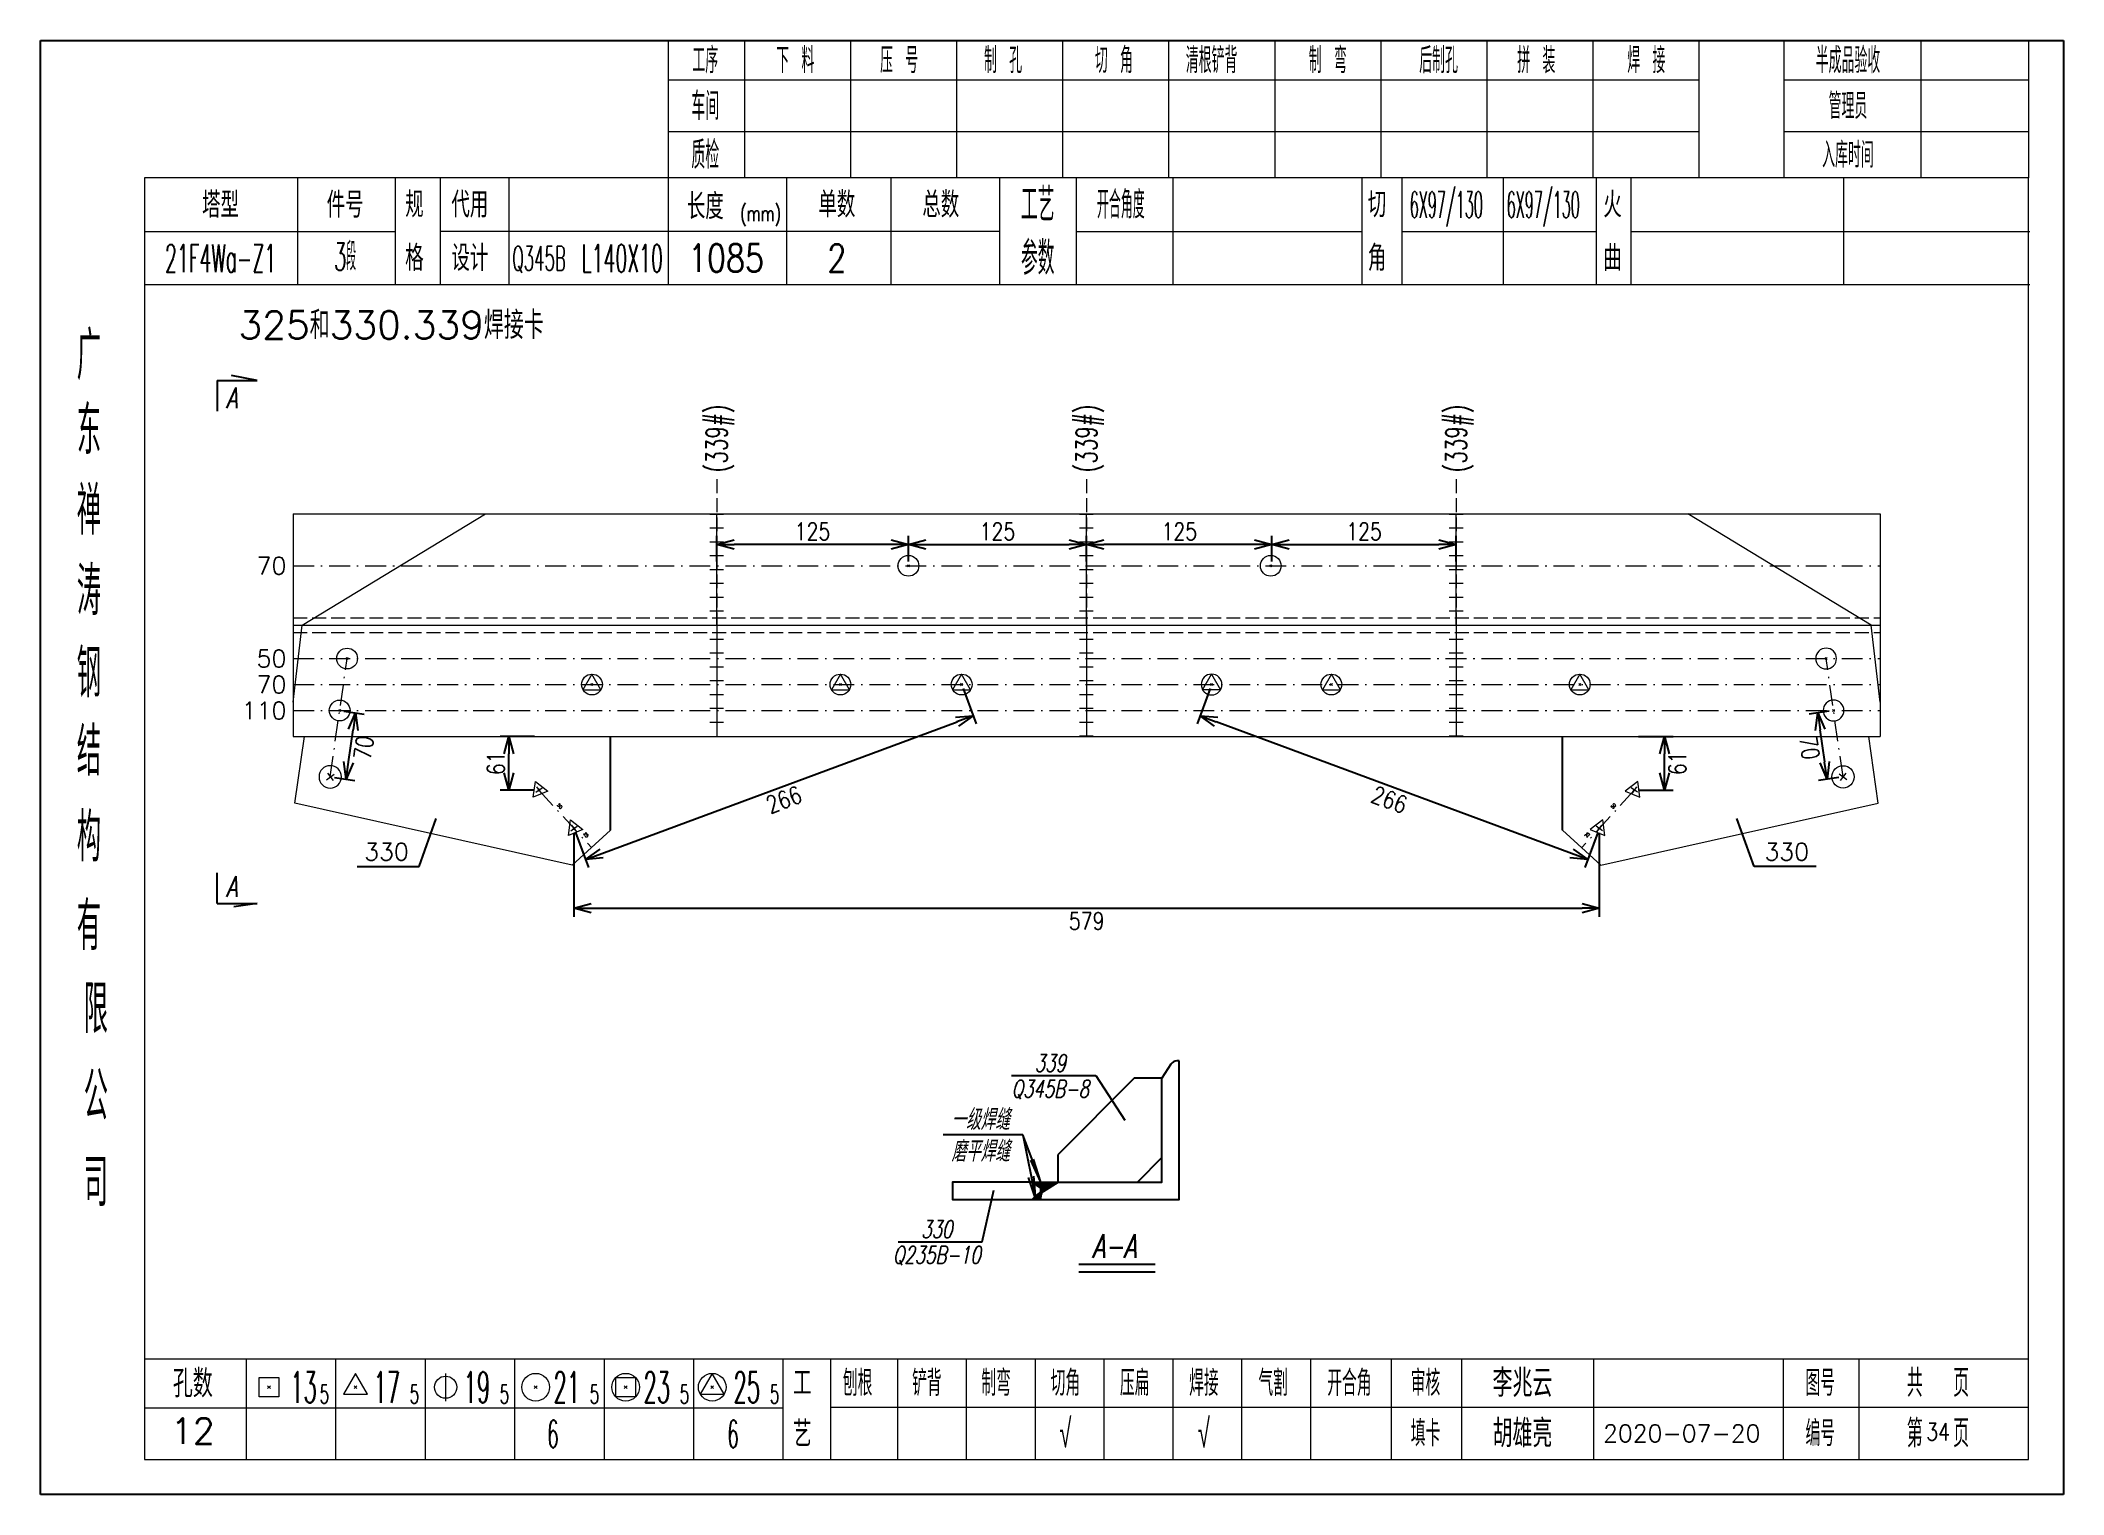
# Model space of a CAD drawing. Extents: x 1310 to 15542, y -76 to 8381.
# Drawn here: x 12128.8 to 12421, y 4373.7 to 4583.7 of the extents above; entities that cross this region are included whole.
import ezdxf
from ezdxf.enums import TextEntityAlignment as Align

# ---------------------------------------------------------------- set-up
doc = ezdxf.new("R2010")
doc.units = 0
doc.header["$MEASUREMENT"] = 0
doc.linetypes.add('一点画线', pattern=[5.2, 3, -1, 0.2, -1])
doc.linetypes.add('虚线', pattern=[2.75, 2, -0.75])
doc.layers.get('0').update_dxf_attribs({"linetype": 'CONTINUOUS', "lineweight": 25})
doc.layers.get('Defpoints').update_dxf_attribs({"linetype": 'CONTINUOUS'})
for name, color, linetype, lineweight in [('1', 7, 'CONTINUOUS', 25), ('2', 7, 'CONTINUOUS', 25), ('4', 7, 'CONTINUOUS', 25), ('5', 7, 'CONTINUOUS', 25)]:
    doc.layers.add(name, color=color, linetype=linetype, lineweight=lineweight)
doc.layers.add('12', color=7, linetype='CONTINUOUS')
doc.styles.add('DimFont', font='simplex.shx', dxfattribs={"width": 0.8, "bigfont": 'gbhzfs.shx'})
doc.styles.add('HZ', font='txt.shx', dxfattribs={"width": 0.7, "oblique": 12, "bigfont": 'hztxt.shx'})
doc.styles.get("Standard").update_dxf_attribs({"font": 'simplex.shx', "width": 0.7, "height": 3, "bigfont": 'gbhzfs.shx'})
doc.dimstyles.new('DHDxfDimStyleOpen30', dxfattribs={"dimtxt": 2.5, "dimasz": 2.5, "dimexe": 1.25, "dimexo": 0.625, "dimtad": 2, "dimtxsty": 'DimFont', "dimblk": 'OPEN30', "dimblk1": 'OPEN30', "dimblk2": 'OPEN30', "dimcen": 2.5, "dimadec": 0, "dimazin": 0, "dimtfac": 1, "dimtmove": 0, "dimatfit": 3, "dimfxl": 0, "dimarcsym": 0})

msp = doc.modelspace()

# ---------------------------------------------------------------- texts
at = {"color": 7, "linetype": 'Continuous', "lineweight": 13}
for s, p in [('70', (12164.342, 4507.848)), ('50', (12164.342, 4494.456)), ('70', (12164.342, 4490.706)), ('110', (12164.342, 4486.956)), ('330', (12182.02, 4466.552)), ('330', (12384.222, 4466.552))]:
    msp.add_text(s, height=2.5, dxfattribs=at).set_placement(p, align=Align.MIDDLE_RIGHT)
at = {"layer": '1', "color": 6, "style": 'HZ', "oblique": 12, "width": 0.7}
for s, p in [('一级焊缝', (12264.566, 4426.377)), ('磨平焊缝', (12264.566, 4421.805))]:
    msp.add_text(s, height=3, dxfattribs=at).set_placement(p, align=Align.CENTER)
at = {"layer": '12', "color": 140, "style": 'HZ', "oblique": 12, "width": 0.7}
for s, height, p in [('A', 3, (12156.437, 4530.618)), ('A', 3, (12156.437, 4460.049)), ('339', 2.5, (12274.656, 4434.786)), ('Q345B-8', 2.5, (12274.656, 4431.081)), ('330', 2.5, (12258.271, 4410.795)), ('A-A', 3.4, (12283.887, 4407.915)), ('Q235B-10', 2.5, (12258.271, 4407.09))]:
    msp.add_text(s, height=height, dxfattribs=at).set_placement(p, align=Align.CENTER)
at = {"layer": '2', "color": 7, "linetype": 'Continuous', "lineweight": 13, "width": 0.7}
for p in [(12226.489, 4521.348), (12279.875, 4521.348), (12333.26, 4521.348)]:
    msp.add_text('(339#)', height=3, rotation=90, dxfattribs=at).set_placement(p, align=Align.MIDDLE_LEFT)
at = {"layer": '2', "color": 7, "linetype": 'Continuous', "lineweight": 13}
for s, rotation, p in [('50', 311.8699, (12203.57, 4472.906)), ('50', 48.1301, (12356.243, 4472.906)), ('25', 311.8699, (12207.362, 4468.752)), ('25', 48.1301, (12352.451, 4468.752))]:
    msp.add_text(s, height=0.45, rotation=rotation, dxfattribs=at).set_placement(p, align=Align.BOTTOM_CENTER)
at = {"layer": '4', "color": 1, "linetype": 'Continuous', "lineweight": 25}
for s, height, width, p in [('工序', 3.7, 0.7, (12224.842, 4580.841)), ('下 料', 3.7, 0.7, (12237.842, 4580.841)), ('压 号', 3.7, 0.7, (12252.842, 4580.841)), ('制 孔', 3.7, 0.7, (12267.842, 4580.841)), ('切 角', 3.7, 0.7, (12283.842, 4580.841)), ('清根铲背 ', 3.7, 0.7, (12298.842, 4580.841)), (' 制 弯', 3.7, 0.7, (12313.842, 4580.841)), (' 后制孔', 3.7, 0.7, (12329.842, 4580.841)), ('拼 装', 3.7, 0.7, (12344.842, 4580.841)), (' 焊 接', 3.7, 0.7, (12359.842, 4580.841)), ('半成品验收', 3.7, 0.7, (12389.842, 4580.841)), ('车间', 4, 0.7, (12224.842, 4574.241)), ('管理员', 3.7, 0.7, (12389.842, 4574.241)), ('质检', 4, 0.7, (12224.842, 4567.181)), ('入库时间', 3.7, 0.7, (12389.842, 4567.181)), ('(mm)', 2.24, 0.7, (12232.842, 4558.741)), ('工艺', 4.8, 0.7, (12272.842, 4560.001)), ('开合角度', 4, 0.6, (12284.842, 4560.001)), ('6X97/130', 3.8, 0.4, (12331.842, 4560.001)), ('6X97/130', 3.8, 0.4, (12345.842, 4560.001)), ('3段', 4, 0.5, (12172.842, 4552.511)), ('参数', 4.8, 0.7, (12272.842, 4552.291)), ('21F4Wa-Z1', 4, 0.5, (12154.842, 4552.261)), ('Q345B', 3.5, 0.5, (12200.842, 4552.241)), ('L140X10', 4, 0.5, (12212.842, 4552.241)), ('1085', 4, 0.8, (12227.842, 4552.291)), ('2', 4, 0.8, (12243.842, 4552.291)), ('广', 6.96, 0.7, (12135.842, 4538.211)), ('东', 6.96, 0.7, (12135.842, 4527.421)), ('禅', 6.96, 0.7, (12135.842, 4515.831)), ('涛', 6.96, 0.7, (12135.842, 4504.231)), ('钢', 6.96, 0.7, (12135.842, 4492.341)), ('结', 6.96, 0.7, (12135.842, 4481.031)), ('构', 6.96, 0.7, (12135.842, 4468.651)), ('有', 6.96, 0.7, (12135.842, 4455.841)), ('限', 6.96, 0.7, (12136.842, 4443.841)), ('公', 6.96, 0.7, (12136.842, 4431.301)), ('司', 6.96, 0.7, (12136.842, 4418.821)), ('13', 4.47, 0.5, (12166.842, 4389.241)), ('17', 4.47, 0.5, (12178.842, 4389.241)), ('19', 4.47, 0.5, (12191.842, 4389.241)), ('21', 4.47, 0.5, (12204.842, 4389.241)), ('23', 4.47, 0.5, (12217.842, 4389.241)), ('25', 4.47, 0.5, (12230.842, 4389.241)), ('刨根', 3.7, 0.8, (12246.842, 4389.841)), ('铲背', 3.7, 0.8, (12256.842, 4389.841)), ('制弯', 3.7, 0.8, (12266.842, 4389.841)), ('切角', 3.7, 0.8, (12276.842, 4389.841)), ('压扁', 3.7, 0.8, (12286.842, 4389.841)), ('焊接', 3.7, 0.8, (12296.842, 4389.841)), ('气割', 3.7, 0.8, (12306.842, 4389.841)), ('开合角', 3.7, 0.8, (12317.842, 4389.841)), ('审核', 3.7, 0.8, (12328.842, 4389.841)), ('图号', 3.7, 0.8, (12385.842, 4389.841)), ('共  页', 4, 0.8, (12402.842, 4389.841)), ('5', 2.68, 0.6, (12169.842, 4388.241)), ('5', 2.68, 0.6, (12182.842, 4388.241)), ('5', 2.68, 0.6, (12195.842, 4388.241)), ('5', 2.68, 0.6, (12208.842, 4388.241)), ('5', 2.68, 0.6, (12221.842, 4388.241)), ('5', 2.68, 0.6, (12234.842, 4388.241)), ('√', 4, 0.6, (12276.842, 4382.571)), ('√', 4, 0.6, (12296.842, 4382.571)), ('第  页', 4, 0.8, (12402.842, 4382.571)), ('6', 4, 0.5, (12202.842, 4382.491)), ('6', 4, 0.5, (12228.842, 4382.491)), ('填卡', 3.7, 0.8, (12328.842, 4382.571)), ('编号', 3.7, 0.8, (12385.842, 4382.571))]:
    msp.add_text(s, height=height, dxfattribs=dict(at, width=width)).set_placement(p, align=Align.MIDDLE_CENTER)
for s, height, p in [('塔型', 3.7, (12154.842, 4559.971)), ('件号', 3.7, (12172.842, 4559.971)), ('规', 3.7, (12182.842, 4560.001)), ('代用', 3.7, (12190.842, 4560.001)), ('长度', 3.7, (12224.842, 4559.741)), ('单数', 3.7, (12243.842, 4560.001)), ('总数', 3.7, (12258.842, 4560.001)), ('切', 3.7, (12321.842, 4560.001)), ('火', 3.7, (12355.842, 4560.001)), ('格', 3.7, (12182.842, 4552.291)), ('设计', 3.7, (12190.842, 4552.291)), ('角', 3.7, (12321.842, 4552.291)), ('曲', 3.7, (12355.842, 4552.291)), ('孔数', 4, (12150.842, 4389.761)), ('工', 3.7, (12238.842, 4389.841)), ('李兆云', 4, (12342.842, 4389.841)), ('胡雄亮', 4, (12342.842, 4382.571)), ('12', 3.7, (12150.842, 4382.931)), ('艺', 3.7, (12238.842, 4382.491)), ('2020-07-20', 2.5, (12365.842, 4382.571))]:
    msp.add_text(s, height=height, dxfattribs=at).set_placement(p, align=Align.MIDDLE_CENTER)
at = {"layer": '4', "color": 4, "linetype": 'Continuous', "lineweight": 25}
msp.add_text('325和330.339焊接卡', height=4, dxfattribs=at).set_placement((12179.477, 4542.611), align=Align.MIDDLE_CENTER)
at = {"layer": '4', "color": 6, "linetype": 'Continuous', "lineweight": 25, "width": 0.8}
msp.add_text('34', height=2.5, dxfattribs=at).set_placement((12402.867, 4382.799), align=Align.MIDDLE_CENTER)

# ---------------------------------------------------------------- blocks, each defined once
blk = doc.blocks.new('孔21.5')
at = {"layer": '5', "color": 7, "linetype": 'Continuous', "lineweight": 13}
for p, q in [((-0.1, -0.1), (0.1, 0.1)), ((0.1, -0.1), (-0.1, 0.1))]:
    blk.add_line(p, q, dxfattribs=at)
blk.add_circle((0, 0), 1, dxfattribs=at)
blk = doc.blocks.new('孔25.5')
at = {"layer": '5', "color": 7, "linetype": 'Continuous', "lineweight": 13}
for p, q in [((0, 1), (-0.866, -0.5)), ((-0.1, -0.1), (0.1, 0.1)), ((0.1, -0.1), (-0.1, 0.1)), ((0.866, -0.5), (0, 1)), ((-0.866, -0.5), (0.866, -0.5))]:
    blk.add_line(p, q, dxfattribs=at)
blk.add_circle((0, 0), 1, dxfattribs=at)
blk = doc.blocks.new('_OPEN30')
at = {"color": 0, "linetype": 'ByBlock', "lineweight": -2}
for p, q in [((-1, 0.27), (0, 0)), ((0, 0), (-1, -0.27)), ((0, 0), (-1, 0))]:
    blk.add_line(p, q, dxfattribs=at)
blk = doc.blocks.new('*D42')
at = {"color": 0, "linetype": 'Continuous', "lineweight": -2}
for p, q in [((12226.49, 4508.47), (12226.49, 4512.19)), ((12251.68, 4510.94), (12228.99, 4510.94)), ((12254.18, 4508.47), (12254.18, 4512.19))]:
    blk.add_line(p, q, dxfattribs=at)
at = {"layer": 'Defpoints', "color": 0, "linetype": 'Continuous'}
for p in [(12226.49, 4510.94), (12226.49, 4507.85), (12254.18, 4507.85)]:
    blk.add_point(p, dxfattribs=at)
at = {"color": 0, "linetype": 'Continuous', "lineweight": -2, "xscale": 2.5, "yscale": 2.5, "zscale": 2.5, "rotation": 180}
blk.add_blockref('_OPEN30', (12226.49, 4510.94), dxfattribs=at)
at = {"color": 0, "linetype": 'Continuous', "lineweight": -2, "xscale": 2.5, "yscale": 2.5, "zscale": 2.5}
blk.add_blockref('_OPEN30', (12254.18, 4510.94), dxfattribs=at)
at = {"color": 0, "linetype": 'Continuous', "insert": (12240.33, 4512.81), "char_height": 2.5, "attachment_point": 5, "style": 'DimFont'}
blk.add_mtext('125', dxfattribs=at)
blk = doc.blocks.new('*D43')
at = {"color": 0, "linetype": 'Continuous', "lineweight": -2}
for p, q in [((12254.18, 4508.47), (12254.18, 4512.19)), ((12256.68, 4510.94), (12277.37, 4510.94)), ((12279.87, 4508.47), (12279.87, 4512.19))]:
    blk.add_line(p, q, dxfattribs=at)
at = {"layer": 'Defpoints', "color": 0, "linetype": 'Continuous'}
for p in [(12279.87, 4510.94), (12254.18, 4507.85), (12279.87, 4507.85)]:
    blk.add_point(p, dxfattribs=at)
at = {"color": 0, "linetype": 'Continuous', "lineweight": -2, "xscale": 2.5, "yscale": 2.5, "zscale": 2.5, "rotation": 180}
blk.add_blockref('_OPEN30', (12254.18, 4510.94), dxfattribs=at)
at = {"color": 0, "linetype": 'Continuous', "lineweight": -2, "xscale": 2.5, "yscale": 2.5, "zscale": 2.5}
blk.add_blockref('_OPEN30', (12279.87, 4510.94), dxfattribs=at)
at = {"color": 0, "linetype": 'Continuous', "insert": (12267.03, 4512.81), "char_height": 2.5, "attachment_point": 5, "style": 'DimFont'}
blk.add_mtext('125', dxfattribs=at)
blk = doc.blocks.new('*D44')
at = {"color": 0, "linetype": 'Continuous', "lineweight": -2}
for p, q in [((12306.67, 4508.47), (12306.67, 4512.19)), ((12309.17, 4510.94), (12330.76, 4510.94)), ((12333.26, 4508.47), (12333.26, 4512.19))]:
    blk.add_line(p, q, dxfattribs=at)
at = {"layer": 'Defpoints', "color": 0, "linetype": 'Continuous'}
for p in [(12333.26, 4510.94), (12306.67, 4507.85), (12333.26, 4507.85)]:
    blk.add_point(p, dxfattribs=at)
at = {"color": 0, "linetype": 'Continuous', "lineweight": -2, "xscale": 2.5, "yscale": 2.5, "zscale": 2.5, "rotation": 180}
blk.add_blockref('_OPEN30', (12306.67, 4510.94), dxfattribs=at)
at = {"color": 0, "linetype": 'Continuous', "lineweight": -2, "xscale": 2.5, "yscale": 2.5, "zscale": 2.5}
blk.add_blockref('_OPEN30', (12333.26, 4510.94), dxfattribs=at)
at = {"color": 0, "linetype": 'Continuous', "insert": (12319.97, 4512.81), "char_height": 2.5, "attachment_point": 5, "style": 'DimFont'}
blk.add_mtext('125', dxfattribs=at)
blk = doc.blocks.new('*D45')
at = {"color": 0, "linetype": 'Continuous', "lineweight": -2}
for p, q in [((12279.91, 4508.47), (12279.91, 4512.19)), ((12304.17, 4510.94), (12282.41, 4510.94)), ((12306.67, 4508.47), (12306.67, 4512.19))]:
    blk.add_line(p, q, dxfattribs=at)
at = {"layer": 'Defpoints', "color": 0, "linetype": 'Continuous'}
for p in [(12279.91, 4510.94), (12279.91, 4507.85), (12306.67, 4507.85)]:
    blk.add_point(p, dxfattribs=at)
at = {"color": 0, "linetype": 'Continuous', "lineweight": -2, "xscale": 2.5, "yscale": 2.5, "zscale": 2.5, "rotation": 180}
blk.add_blockref('_OPEN30', (12279.91, 4510.94), dxfattribs=at)
at = {"color": 0, "linetype": 'Continuous', "lineweight": -2, "xscale": 2.5, "yscale": 2.5, "zscale": 2.5}
blk.add_blockref('_OPEN30', (12306.67, 4510.94), dxfattribs=at)
at = {"color": 0, "linetype": 'Continuous', "insert": (12293.29, 4512.81), "char_height": 2.5, "attachment_point": 5, "style": 'DimFont'}
blk.add_mtext('125', dxfattribs=at)
blk = doc.blocks.new('板孔21.5')
at = {"layer": '5', "color": 7, "linetype": 'Continuous', "lineweight": 13}
for p, q in [((-0.3, -0.3), (0.3, 0.3)), ((0.3, -0.3), (-0.3, 0.3))]:
    blk.add_line(p, q, dxfattribs=at)
blk.add_circle((0, 0), 1, dxfattribs=at)
blk = doc.blocks.new('板孔17.5')
at = {"layer": '5', "color": 7, "linetype": 'Continuous', "lineweight": 13}
for p, q in [((0, 1), (-0.866, -0.5)), ((-0.3, -0.3), (0.3, 0.3)), ((0.3, -0.3), (-0.3, 0.3)), ((0.866, -0.5), (0, 1)), ((-0.866, -0.5), (0.866, -0.5))]:
    blk.add_line(p, q, dxfattribs=at)
at = {"layer": '5', "color": 7, "linetype": 'Continuous', "lineweight": 0}
blk.add_circle((0, 0), 0.1, dxfattribs=at)
blk = doc.blocks.new('*D46')
at = {"color": 0, "linetype": 'Continuous', "lineweight": -2}
for p, q in [((12200.2, 4483.21), (12195.23, 4483.21)), ((12196.48, 4477.97), (12196.48, 4480.71)), ((12200.2, 4475.47), (12195.23, 4475.47))]:
    blk.add_line(p, q, dxfattribs=at)
at = {"layer": 'Defpoints', "color": 0, "linetype": 'Continuous'}
for p in [(12196.48, 4483.21), (12200.82, 4483.21), (12200.82, 4475.47)]:
    blk.add_point(p, dxfattribs=at)
at = {"color": 0, "linetype": 'Continuous', "lineweight": -2, "xscale": 2.5, "yscale": 2.5, "zscale": 2.5}
for p, rotation in [((12196.48, 4483.21), 90), ((12196.48, 4475.47), 270)]:
    blk.add_blockref('_OPEN30', p, dxfattribs=dict(at, rotation=rotation))
at = {"color": 0, "linetype": 'Continuous', "insert": (12194.61, 4479.34), "char_height": 2.5, "attachment_point": 5, "rotation": 90, "style": 'DimFont'}
blk.add_mtext('61', dxfattribs=at)
blk = doc.blocks.new('*D47')
at = {"color": 0, "linetype": 'Continuous', "lineweight": -2}
for p, q in [((12172.67, 4486.87), (12175.59, 4486.45)), ((12173.33, 4479.52), (12173.99, 4484.15)), ((12171.3, 4477.28), (12174.22, 4476.87))]:
    blk.add_line(p, q, dxfattribs=at)
at = {"layer": 'Defpoints', "color": 0, "linetype": 'Continuous'}
for p in [(12172.05, 4486.96), (12174.35, 4486.63), (12170.68, 4477.37)]:
    blk.add_point(p, dxfattribs=at)
at = {"color": 0, "linetype": 'Continuous', "lineweight": -2, "xscale": 2.5, "yscale": 2.5, "zscale": 2.5}
for p, rotation in [((12174.35, 4486.63), 81.86989764584023), ((12172.98, 4477.04), 261.8698976458402)]:
    blk.add_blockref('_OPEN30', p, dxfattribs=dict(at, rotation=rotation))
at = {"color": 0, "linetype": 'Continuous', "insert": (12175.52, 4481.57), "char_height": 2.5, "attachment_point": 5, "rotation": 81.8699, "style": 'DimFont'}
blk.add_mtext('70', dxfattribs=at)
blk = doc.blocks.new('*D48')
at = {"color": 0, "linetype": 'Continuous', "lineweight": -2}
for p, q in [((12359.62, 4483.21), (12364.58, 4483.21)), ((12363.33, 4477.97), (12363.33, 4480.71)), ((12359.62, 4475.47), (12364.58, 4475.47))]:
    blk.add_line(p, q, dxfattribs=at)
at = {"layer": 'Defpoints', "color": 0, "linetype": 'Continuous'}
for p in [(12358.99, 4483.21), (12363.33, 4483.21), (12358.99, 4475.47)]:
    blk.add_point(p, dxfattribs=at)
at = {"color": 0, "linetype": 'Continuous', "lineweight": -2, "xscale": 2.5, "yscale": 2.5, "zscale": 2.5}
for p, rotation in [((12363.33, 4483.21), 90), ((12363.33, 4475.47), 270)]:
    blk.add_blockref('_OPEN30', p, dxfattribs=dict(at, rotation=rotation))
at = {"color": 0, "linetype": 'Continuous', "insert": (12365.21, 4479.34), "char_height": 2.5, "attachment_point": 5, "rotation": 90, "style": 'DimFont'}
blk.add_mtext('61', dxfattribs=at)
blk = doc.blocks.new('*D49')
at = {"color": 0, "linetype": 'Continuous', "lineweight": -2}
for p, q in [((12387.14, 4486.87), (12384.23, 4486.45)), ((12386.48, 4479.52), (12385.82, 4484.15)), ((12388.51, 4477.28), (12385.6, 4476.87))]:
    blk.add_line(p, q, dxfattribs=at)
at = {"layer": 'Defpoints', "color": 0, "linetype": 'Continuous'}
for p in [(12385.47, 4486.63), (12387.76, 4486.96), (12389.13, 4477.37)]:
    blk.add_point(p, dxfattribs=at)
at = {"color": 0, "linetype": 'Continuous', "lineweight": -2, "xscale": 2.5, "yscale": 2.5, "zscale": 2.5}
for p, rotation in [((12385.47, 4486.63), 98.13010235415979), ((12386.83, 4477.04), 278.1301023541598)]:
    blk.add_blockref('_OPEN30', p, dxfattribs=dict(at, rotation=rotation))
at = {"color": 0, "linetype": 'Continuous', "insert": (12384.29, 4481.57), "char_height": 2.5, "attachment_point": 5, "rotation": 278.1301, "style": 'DimFont'}
blk.add_mtext('70', dxfattribs=at)
blk = doc.blocks.new('*D50')
at = {"color": 0, "linetype": 'Continuous', "lineweight": -2}
for p, q in [((12262.08, 4490.12), (12263.96, 4485.04)), ((12209.89, 4466.31), (12261.19, 4485.34)), ((12206.09, 4469.35), (12207.98, 4464.27))]:
    blk.add_line(p, q, dxfattribs=at)
at = {"layer": 'Defpoints', "color": 0, "linetype": 'Continuous'}
for p in [(12261.86, 4490.71), (12263.53, 4486.21), (12205.88, 4469.93)]:
    blk.add_point(p, dxfattribs=at)
at = {"color": 0, "linetype": 'Continuous', "lineweight": -2, "xscale": 2.5, "yscale": 2.5, "zscale": 2.5}
for p, rotation in [((12263.53, 4486.21), 20.35494384151044), ((12207.54, 4465.44), 200.3549438415104)]:
    blk.add_blockref('_OPEN30', p, dxfattribs=dict(at, rotation=rotation))
at = {"color": 0, "linetype": 'Continuous', "insert": (12236.19, 4474.07), "char_height": 2.5, "attachment_point": 5, "rotation": 20.3549, "style": 'DimFont'}
blk.add_mtext('266', dxfattribs=at)
blk = doc.blocks.new('*D51')
at = {"color": 0, "linetype": 'Continuous', "lineweight": -2}
for p, q in [((12297.73, 4490.12), (12295.85, 4485.04)), ((12349.93, 4466.31), (12298.63, 4485.34)), ((12353.72, 4469.35), (12351.83, 4464.27))]:
    blk.add_line(p, q, dxfattribs=at)
at = {"layer": 'Defpoints', "color": 0, "linetype": 'Continuous'}
for p in [(12297.95, 4490.71), (12296.28, 4486.21), (12353.94, 4469.93)]:
    blk.add_point(p, dxfattribs=at)
at = {"color": 0, "linetype": 'Continuous', "lineweight": -2, "xscale": 2.5, "yscale": 2.5, "zscale": 2.5}
for p, rotation in [((12296.28, 4486.21), 159.6450561584895), ((12352.27, 4465.44), 339.6450561584895)]:
    blk.add_blockref('_OPEN30', p, dxfattribs=dict(at, rotation=rotation))
at = {"color": 0, "linetype": 'Continuous', "insert": (12323.62, 4474.07), "char_height": 2.5, "attachment_point": 5, "rotation": 339.6451, "style": 'DimFont'}
blk.add_mtext('266', dxfattribs=at)
blk = doc.blocks.new('*D52')
at = {"color": 0, "linetype": 'Continuous', "lineweight": -2}
for p, q in [((12205.88, 4469.31), (12205.88, 4457.18)), ((12353.94, 4469.31), (12353.94, 4457.18)), ((12208.38, 4458.43), (12351.44, 4458.43))]:
    blk.add_line(p, q, dxfattribs=at)
at = {"layer": 'Defpoints', "color": 0, "linetype": 'Continuous'}
for p in [(12205.88, 4469.93), (12353.94, 4469.93), (12353.94, 4458.43)]:
    blk.add_point(p, dxfattribs=at)
at = {"color": 0, "linetype": 'Continuous', "lineweight": -2, "xscale": 2.5, "yscale": 2.5, "zscale": 2.5, "rotation": 180}
blk.add_blockref('_OPEN30', (12205.88, 4458.43), dxfattribs=at)
at = {"color": 0, "linetype": 'Continuous', "lineweight": -2, "xscale": 2.5, "yscale": 2.5, "zscale": 2.5}
blk.add_blockref('_OPEN30', (12353.94, 4458.43), dxfattribs=at)
at = {"color": 0, "linetype": 'Continuous', "insert": (12279.91, 4456.56), "char_height": 2.5, "attachment_point": 5, "style": 'DimFont'}
blk.add_mtext('579', dxfattribs=at)
blk = doc.blocks.new('CTJGK')
at = {"color": 6, "linetype": 'Continuous'}
for p, q in [((0, 209.97), (292.13, 209.97)), ((0, 0), (0, 209.97)), ((292.13, 209.97), (292.13, 0)), ((292.13, 0), (0, 0))]:
    blk.add_line(p, q, dxfattribs=at)

# ---------------------------------------------------------------- dimensions: what is measured, and where the dimension line sits
at = {"color": 0, "linetype": 'Continuous'}
for base, p1, p2, text, picture, middle in [((12226.489, 4510.938), (12254.18, 4507.848), (12226.489, 4507.848), '125', '*D42', (12240.335, 4512.813)), ((12279.907, 4510.938), (12306.671, 4507.848), (12279.907, 4507.848), '125', '*D45', (12293.289, 4512.813)), ((12353.937, 4458.435), (12205.877, 4469.935), (12353.937, 4469.935), '579', '*D52', (12279.907, 4456.56))]:
    dim = msp.add_linear_dim(base=base, p1=p1, p2=p2, text=text, dimstyle='DHDxfDimStyleOpen30', dxfattribs=at)
    dim.commit()
    dim.dimension.update_dxf_attribs({"geometry": picture, "text_midpoint": middle})
for base, p1, p2, angle, text, picture, middle in [((12279.875, 4510.938), (12254.18, 4507.848), (12279.875, 4507.848), 180, '125', '*D43', (12267.027, 4512.813)), ((12333.26, 4510.938), (12306.671, 4507.848), (12333.26, 4507.848), 180, '125', '*D44', (12319.965, 4512.813)), ((12196.483, 4483.206), (12200.82, 4475.474), (12200.82, 4483.206), 90, '61', '*D46', (12194.608, 4479.34)), ((12363.331, 4483.206), (12358.993, 4475.474), (12358.993, 4483.206), 90, '61', '*D48', (12365.206, 4479.34))]:
    dim = msp.add_linear_dim(base=base, p1=p1, p2=p2, angle=angle, text=text, dimstyle='DHDxfDimStyleOpen30', dxfattribs=at)
    dim.commit()
    dim.dimension.update_dxf_attribs({"geometry": picture, "text_midpoint": middle})
for p1, p2, distance, text, picture, middle in [((12205.877, 4469.935), (12261.862, 4490.706), -4.793, '266', '*D50', (12236.189, 4474.069)), ((12353.937, 4469.935), (12297.951, 4490.706), 4.793, '266', '*D51', (12323.625, 4474.069)), ((12170.684, 4477.372), (12172.053, 4486.956), -2.318, '70', '*D47', (12175.519, 4481.571)), ((12389.13, 4477.372), (12387.761, 4486.956), 2.318, '70', '*D49', (12384.294, 4481.571))]:
    dim = msp.add_aligned_dim(p1=p1, p2=p2, distance=distance, text=text, dimstyle='DHDxfDimStyleOpen30', dxfattribs=at)
    dim.commit()
    dim.dimension.update_dxf_attribs({"geometry": picture, "text_midpoint": middle})

# ---------------------------------------------------------------- hatches: boundary and pattern name
msp.add_hatch(color=256).paths.add_polyline_path([(12272.367, 4418.857), (12272.387, 4418.603), (12273.274, 4417.984), (12273.274, 4417.484), (12272.531, 4416.815), (12272.568, 4416.357), (12273.274, 4416.357), (12273.274, 4416.71, -0.2557171), (12273.735, 4417.552), (12275.774, 4418.857)])
h = msp.add_hatch(color=256)
h.paths.add_polyline_path([(12272.443, 4416.735), (12272.024, 4416.357), (12272.568, 4416.357)])
h.paths.add_polyline_path([(12272.484, 4416.772), (12272.443, 4416.735), (12272.568, 4416.357)])
h.paths.add_polyline_path([(12272.531, 4416.815), (12272.484, 4416.772), (12272.568, 4416.357)])

# ---------------------------------------------------------------- linework, layer by layer
for p, q in [((12154.375, 4534.603), (12160.117, 4534.603)), ((12154.375, 4534.603), (12154.375, 4530.173)), ((12160.117, 4534.603), (12156.429, 4535.35)), ((12154.375, 4459.064), (12154.375, 4463.494)), ((12154.375, 4459.064), (12160.117, 4459.064)), ((12160.117, 4459.064), (12156.784, 4458.606)), ((12269.079, 4434.245), (12281.213, 4434.245)), ((12286.774, 4433.857), (12275.774, 4422.857)), ((12281.213, 4434.245), (12285.406, 4427.808)), ((12290.774, 4433.857), (12286.774, 4433.857)), ((12275.774, 4418.857), (12275.774, 4422.857)), ((12290.774, 4422.393), (12287.238, 4418.857)), ((12264.828, 4410.253), (12266.497, 4417.708)), ((12252.694, 4410.253), (12264.828, 4410.253)), ((12278.782, 4407.012), (12289.82, 4407.012)), ((12278.782, 4405.905), (12289.82, 4405.905))]:
    msp.add_line(p, q)
at = {"color": 7, "linetype": 'Continuous', "lineweight": 18}
for p, q in [((12165.342, 4515.348), (12165.342, 4483.206)), ((12165.342, 4515.348), (12394.472, 4515.348)), ((12394.472, 4515.348), (12394.472, 4483.206)), ((12165.342, 4499.277), (12394.472, 4499.277))]:
    msp.add_line(p, q, dxfattribs=at)
at = {"color": 7, "linetype": 'Continuous', "lineweight": 13}
for p, q in [((12166.623, 4499.277), (12193.102, 4515.348)), ((12393.19, 4499.277), (12366.711, 4515.348)), ((12165.342, 4488.142), (12166.623, 4499.277)), ((12394.472, 4488.142), (12393.19, 4499.277))]:
    msp.add_line(p, q, dxfattribs=at)
at = {"color": 3, "linetype": '一点画线', "lineweight": 13}
for p, q in [((12165.342, 4507.848), (12394.472, 4507.848)), ((12165.342, 4494.456), (12394.472, 4494.456)), ((12165.342, 4490.706), (12394.472, 4490.706)), ((12165.342, 4486.956), (12394.472, 4486.956))]:
    msp.add_line(p, q, dxfattribs=at)
at = {"color": 1, "linetype": '虚线', "lineweight": 18}
for p, q in [((12165.342, 4500.348), (12394.472, 4500.348)), ((12165.342, 4498.206), (12394.472, 4498.206))]:
    msp.add_line(p, q, dxfattribs=at)
at = {"color": 0, "linetype": 'Continuous'}
for p, q in [((12211.174, 4469.694), (12211.174, 4483.206)), ((12348.639, 4469.694), (12348.639, 4483.206)), ((12183.522, 4464.41), (12186.004, 4471.37)), ((12376.291, 4464.41), (12373.809, 4471.37)), ((12174.559, 4464.41), (12183.522, 4464.41)), ((12385.254, 4464.41), (12376.291, 4464.41)), ((12292.079, 4435.896), (12290.774, 4433.857)), ((12292.079, 4435.896), (12290.774, 4433.857)), ((12293.274, 4436.357), (12292.921, 4436.357)), ((12293.274, 4436.357), (12292.921, 4436.357)), ((12270.674, 4425.691), (12272.568, 4416.357)), ((12272.568, 4416.357), (12271.515, 4419.532)), ((12273.274, 4417.984), (12272.024, 4418.857)), ((12272.024, 4418.857), (12275.774, 4418.857)), ((12273.274, 4417.484), (12272.024, 4416.357)), ((12272.568, 4416.357), (12272.3, 4419.691)), ((12273.735, 4417.552), (12275.774, 4418.857)), ((12272.024, 4416.357), (12273.274, 4416.357)), ((12273.274, 4416.357), (12273.274, 4416.71))]:
    msp.add_line(p, q, dxfattribs=at)
for points in [[(12273.274, 4416.357), (12293.274, 4416.357), (12293.274, 4436.357)], [(12275.774, 4418.857), (12290.774, 4418.857), (12290.774, 4433.857)]]:
    msp.add_lwpolyline(points)
for points in [[(12272.024, 4418.857), (12260.529, 4418.857), (12260.529, 4416.357), (12272.024, 4416.357)], [(12273.274, 4417.484), (12273.274, 4417.984)]]:
    msp.add_lwpolyline(points, dxfattribs=at)
for centre, start, end in [((12292.921, 4435.357), 90, 147.37649), ((12292.921, 4435.357), 90, 147.37649), ((12274.274, 4416.71), 122.62351, 180)]:
    msp.add_arc(centre, 1, start, end, dxfattribs=at)
at = {"layer": '1', "color": 7, "linetype": 'Continuous', "lineweight": 18}
for p, q in [((12165.342, 4483.206), (12394.472, 4483.206)), ((12165.592, 4473.554), (12166.971, 4483.206)), ((12166.971, 4483.206), (12211.174, 4483.206)), ((12394.221, 4473.554), (12392.842, 4483.206)), ((12205.636, 4464.637), (12165.592, 4473.554)), ((12354.177, 4464.637), (12394.221, 4473.554)), ((12211.174, 4469.694), (12205.636, 4464.637)), ((12348.639, 4469.694), (12354.177, 4464.637))]:
    msp.add_line(p, q, dxfattribs=at)
at = {"layer": '1', "color": 2}
for p, q in [((12270.674, 4425.691), (12259.209, 4425.691)), ((12273.274, 4418.857), (12270.674, 4425.691)), ((12273.274, 4418.857), (12271.846, 4422.005)), ((12273.274, 4418.857), (12272.248, 4422.158))]:
    msp.add_line(p, q, dxfattribs=at)
at = {"layer": '2', "color": 216, "linetype": '虚线', "lineweight": 13}
for p, q in [((12226.489, 4520.348), (12226.489, 4483.206)), ((12279.875, 4520.348), (12279.875, 4483.206)), ((12333.26, 4520.348), (12333.26, 4483.206))]:
    msp.add_line(p, q, dxfattribs=at)
at = {"layer": '2', "color": 7, "linetype": 'Continuous', "lineweight": 13}
for p, q in [((12227.489, 4515.277), (12225.489, 4515.277)), ((12226.489, 4499.277), (12226.489, 4515.348)), ((12280.875, 4515.277), (12278.875, 4515.277)), ((12279.875, 4499.277), (12279.875, 4515.348)), ((12334.26, 4515.277), (12332.26, 4515.277)), ((12333.26, 4499.277), (12333.26, 4515.348)), ((12227.489, 4513.277), (12225.489, 4513.277)), ((12227.489, 4511.277), (12225.489, 4511.277)), ((12280.875, 4513.277), (12278.875, 4513.277)), ((12280.875, 4511.277), (12278.875, 4511.277)), ((12334.26, 4513.277), (12332.26, 4513.277)), ((12334.26, 4511.277), (12332.26, 4511.277)), ((12227.489, 4509.277), (12225.489, 4509.277)), ((12280.875, 4509.277), (12278.875, 4509.277)), ((12334.26, 4509.277), (12332.26, 4509.277)), ((12227.489, 4507.277), (12225.489, 4507.277)), ((12227.489, 4505.277), (12225.489, 4505.277)), ((12280.875, 4507.277), (12278.875, 4507.277)), ((12280.875, 4505.277), (12278.875, 4505.277)), ((12334.26, 4507.277), (12332.26, 4507.277)), ((12334.26, 4505.277), (12332.26, 4505.277)), ((12227.489, 4503.277), (12225.489, 4503.277)), ((12280.875, 4503.277), (12278.875, 4503.277)), ((12334.26, 4503.277), (12332.26, 4503.277)), ((12227.489, 4501.277), (12225.489, 4501.277)), ((12226.489, 4499.277), (12226.489, 4483.206)), ((12280.875, 4501.277), (12278.875, 4501.277)), ((12279.875, 4499.277), (12279.875, 4483.206)), ((12334.26, 4501.277), (12332.26, 4501.277)), ((12333.26, 4499.277), (12333.26, 4483.206)), ((12225.489, 4497.277), (12227.489, 4497.277)), ((12278.875, 4497.277), (12280.875, 4497.277)), ((12332.26, 4497.277), (12334.26, 4497.277)), ((12225.489, 4495.277), (12227.489, 4495.277)), ((12225.489, 4493.277), (12227.489, 4493.277)), ((12278.875, 4495.277), (12280.875, 4495.277)), ((12278.875, 4493.277), (12280.875, 4493.277)), ((12332.26, 4495.277), (12334.26, 4495.277)), ((12332.26, 4493.277), (12334.26, 4493.277)), ((12225.489, 4491.277), (12227.489, 4491.277)), ((12278.875, 4491.277), (12280.875, 4491.277)), ((12332.26, 4491.277), (12334.26, 4491.277)), ((12225.489, 4489.277), (12227.489, 4489.277)), ((12225.489, 4487.277), (12227.489, 4487.277)), ((12278.875, 4489.277), (12280.875, 4489.277)), ((12278.875, 4487.277), (12280.875, 4487.277)), ((12332.26, 4489.277), (12334.26, 4489.277)), ((12332.26, 4487.277), (12334.26, 4487.277)), ((12225.489, 4485.277), (12227.489, 4485.277)), ((12278.875, 4485.277), (12280.875, 4485.277)), ((12332.26, 4485.277), (12334.26, 4485.277)), ((12278.875, 4483.277), (12280.875, 4483.277)), ((12332.26, 4483.277), (12334.26, 4483.277))]:
    msp.add_line(p, q, dxfattribs=at)
at = {"layer": '2', "color": 9, "linetype": '一点画线', "lineweight": 13}
for p, q in [((12170.684, 4477.372), (12173.124, 4494.456)), ((12389.13, 4477.372), (12386.689, 4494.456)), ((12200.82, 4475.474), (12208.405, 4467.165)), ((12358.993, 4475.474), (12351.408, 4467.165))]:
    msp.add_line(p, q, dxfattribs=at)
at = {"layer": '4', "color": 1, "linetype": 'Continuous', "lineweight": 18}
for p, q in [((12128.842, 4583.711), (12128.842, 4373.741)), ((12420.972, 4583.711), (12128.842, 4583.711)), ((12219.472, 4583.711), (12219.472, 4563.871)), ((12230.502, 4583.711), (12230.502, 4563.851)), ((12245.812, 4583.711), (12245.812, 4563.851)), ((12261.132, 4583.711), (12261.132, 4563.851)), ((12276.442, 4583.711), (12276.442, 4563.851)), ((12291.752, 4583.711), (12291.752, 4563.851)), ((12307.062, 4583.711), (12307.062, 4563.851)), ((12322.382, 4583.711), (12322.382, 4563.851)), ((12337.692, 4583.711), (12337.692, 4563.851)), ((12353.002, 4583.711), (12353.002, 4563.851)), ((12368.312, 4583.711), (12368.312, 4563.871)), ((12368.312, 4583.711), (12368.312, 4563.851)), ((12380.592, 4583.711), (12380.592, 4563.851)), ((12400.342, 4583.711), (12400.342, 4563.851)), ((12415.922, 4583.711), (12415.922, 4563.851)), ((12420.972, 4553.911), (12420.972, 4583.711)), ((12368.312, 4577.981), (12219.472, 4577.981)), ((12415.922, 4577.981), (12380.592, 4577.981)), ((12368.312, 4570.501), (12219.472, 4570.501)), ((12415.922, 4570.501), (12380.592, 4570.501)), ((12143.852, 4563.851), (12143.852, 4378.791)), ((12415.922, 4563.851), (12143.852, 4563.851)), ((12165.972, 4563.861), (12165.972, 4548.441)), ((12180.122, 4548.441), (12180.122, 4563.851)), ((12186.622, 4548.441), (12186.622, 4563.851)), ((12196.492, 4563.851), (12196.492, 4548.441)), ((12219.472, 4563.871), (12219.472, 4548.441)), ((12236.592, 4563.851), (12236.592, 4548.441)), ((12251.642, 4563.851), (12251.642, 4548.441)), ((12267.342, 4563.851), (12267.342, 4548.441)), ((12278.402, 4563.851), (12278.402, 4548.441)), ((12292.352, 4563.851), (12292.352, 4548.441)), ((12319.652, 4563.851), (12319.652, 4548.441)), ((12325.412, 4563.851), (12325.412, 4548.441)), ((12340.032, 4563.851), (12340.032, 4548.441)), ((12353.492, 4563.851), (12353.492, 4548.441)), ((12358.482, 4563.851), (12358.482, 4548.441)), ((12389.222, 4563.851), (12389.222, 4548.441)), ((12415.922, 4378.791), (12415.922, 4563.851)), ((12180.122, 4556.091), (12143.852, 4556.091)), ((12267.342, 4556.141), (12186.622, 4556.141)), ((12278.402, 4556.141), (12319.652, 4556.141)), ((12325.412, 4556.141), (12353.492, 4556.141)), ((12358.482, 4556.141), (12416.102, 4556.141)), ((12420.972, 4373.741), (12420.972, 4553.911)), ((12416.102, 4548.441), (12143.852, 4548.441)), ((12143.852, 4393.321), (12415.922, 4393.321)), ((12158.542, 4393.321), (12158.542, 4378.791)), ((12171.472, 4378.791), (12171.472, 4393.321)), ((12184.402, 4393.321), (12184.402, 4378.791)), ((12197.322, 4378.791), (12197.322, 4393.321)), ((12210.252, 4393.321), (12210.252, 4378.791)), ((12223.182, 4378.791), (12223.182, 4393.321)), ((12236.102, 4378.791), (12236.102, 4393.321)), ((12242.972, 4378.791), (12242.972, 4393.321)), ((12252.632, 4378.791), (12252.632, 4393.321)), ((12262.572, 4378.791), (12262.572, 4393.321)), ((12272.512, 4378.791), (12272.512, 4393.321)), ((12282.462, 4378.791), (12282.462, 4393.321)), ((12292.402, 4378.791), (12292.402, 4393.321)), ((12302.342, 4378.791), (12302.342, 4393.321)), ((12312.292, 4378.791), (12312.292, 4393.321)), ((12323.932, 4378.791), (12323.932, 4393.321)), ((12334.082, 4378.791), (12334.082, 4393.321)), ((12353.142, 4378.791), (12353.142, 4393.321)), ((12380.522, 4378.791), (12380.522, 4393.321)), ((12391.482, 4378.791), (12391.482, 4393.321)), ((12236.102, 4386.191), (12143.852, 4386.191)), ((12242.932, 4386.351), (12415.922, 4386.351)), ((12143.852, 4378.791), (12415.922, 4378.791)), ((12128.842, 4373.741), (12420.972, 4373.741))]:
    msp.add_line(p, q, dxfattribs=at)
at = {"layer": '4', "color": 7, "linetype": 'Continuous', "lineweight": 13}
for p, q in [((12174.342, 4391.241), (12172.61, 4388.241)), ((12176.074, 4388.241), (12174.342, 4391.241)), ((12187.342, 4391.241), (12187.342, 4387.241)), ((12225.842, 4391.241), (12224.11, 4388.241)), ((12227.574, 4388.241), (12225.842, 4391.241)), ((12160.428, 4387.827), (12160.428, 4390.655)), ((12160.428, 4390.655), (12163.256, 4390.655)), ((12163.256, 4387.827), (12160.428, 4387.827)), ((12161.642, 4389.041), (12162.042, 4389.441)), ((12162.042, 4389.041), (12161.642, 4389.441)), ((12163.256, 4390.655), (12163.256, 4387.827)), ((12172.61, 4388.241), (12176.074, 4388.241)), ((12174.142, 4389.041), (12174.542, 4389.441)), ((12174.542, 4389.041), (12174.142, 4389.441)), ((12200.142, 4389.041), (12200.542, 4389.441)), ((12200.542, 4389.041), (12200.142, 4389.441)), ((12211.928, 4387.827), (12211.928, 4390.655)), ((12211.928, 4390.655), (12214.756, 4390.655)), ((12214.756, 4387.827), (12211.928, 4387.827)), ((12213.142, 4389.041), (12213.542, 4389.441)), ((12213.542, 4389.041), (12213.142, 4389.441)), ((12214.756, 4390.655), (12214.756, 4387.827)), ((12224.11, 4388.241), (12227.574, 4388.241)), ((12225.642, 4389.041), (12226.042, 4389.441)), ((12226.042, 4389.041), (12225.642, 4389.441))]:
    msp.add_line(p, q, dxfattribs=at)
for centre, radius in [((12187.342, 4389.241), 1.6), ((12200.342, 4389.241), 2), ((12213.342, 4389.241), 2), ((12225.842, 4389.241), 2)]:
    msp.add_circle(centre, radius, dxfattribs=at)

# ---------------------------------------------------------------- block references
at = {"color": 0, "linetype": 'Continuous'}
msp.add_blockref('CTJGK', (12128.842, 4373.741), dxfattribs=at)
at = {"color": 8, "linetype": 'Continuous', "lineweight": 9, "xscale": 1.5, "yscale": 1.5, "zscale": 1.5}
for p in [(12254.18, 4507.848), (12306.493, 4507.848)]:
    msp.add_blockref('孔21.5', p, dxfattribs=at)
at = {"layer": '1', "color": 8, "linetype": 'Continuous', "lineweight": 9, "yscale": 1.5, "zscale": 1.5}
for name, p, xscale in [('孔21.5', (12173.124, 4494.456), 1.5), ('孔21.5', (12386.689, 4494.456), -1.5), ('孔25.5', (12208.477, 4490.706), 1.5), ('孔25.5', (12244.352, 4490.706), 1.5), ('孔25.5', (12261.862, 4490.706), 1.5), ('孔25.5', (12297.951, 4490.706), -1.5), ('孔25.5', (12315.248, 4490.706), 1.5), ('孔25.5', (12351.123, 4490.706), 1.5), ('孔21.5', (12172.053, 4486.956), 1.5), ('孔21.5', (12387.761, 4486.956), -1.5)]:
    msp.add_blockref(name, p, dxfattribs=dict(at, xscale=xscale))
at = {"layer": '1', "color": 7, "linetype": 'Continuous', "lineweight": 0}
for name, p, xscale, yscale, zscale, rotation in [('板孔21.5', (12170.684, 4477.372), -1.612499999999597, 1.612499999999955, 1.6125, 261.869897645908), ('板孔21.5', (12389.13, 4477.372), 1.612499999999597, 1.612499999999955, 1.6125, 98.13010235409199), ('板孔17.5', (12200.82, 4475.474), -1.312500000000222, 1.3125, 1.3125, 261.8698976457808), ('板孔17.5', (12358.993, 4475.474), 1.312500000000222, 1.3125, 1.3125, 98.13010235421916), ('板孔17.5', (12205.877, 4469.935), -1.312500000000222, 1.3125, 1.3125, 261.8698976457808), ('板孔17.5', (12353.937, 4469.935), 1.312500000000222, 1.3125, 1.3125, 98.13010235421916)]:
    msp.add_blockref(name, p, dxfattribs=dict(at, xscale=xscale, yscale=yscale, zscale=zscale, rotation=rotation))

msp.set_redraw_order([(e.dxf.handle, doc.entitydb.next_handle()) for e in msp.query("TEXT MTEXT ATTDEF DIMENSION ARC_DIMENSION")])  # texts and dimensions are drawn at this point

doc.saveas('drawing.dxf')
